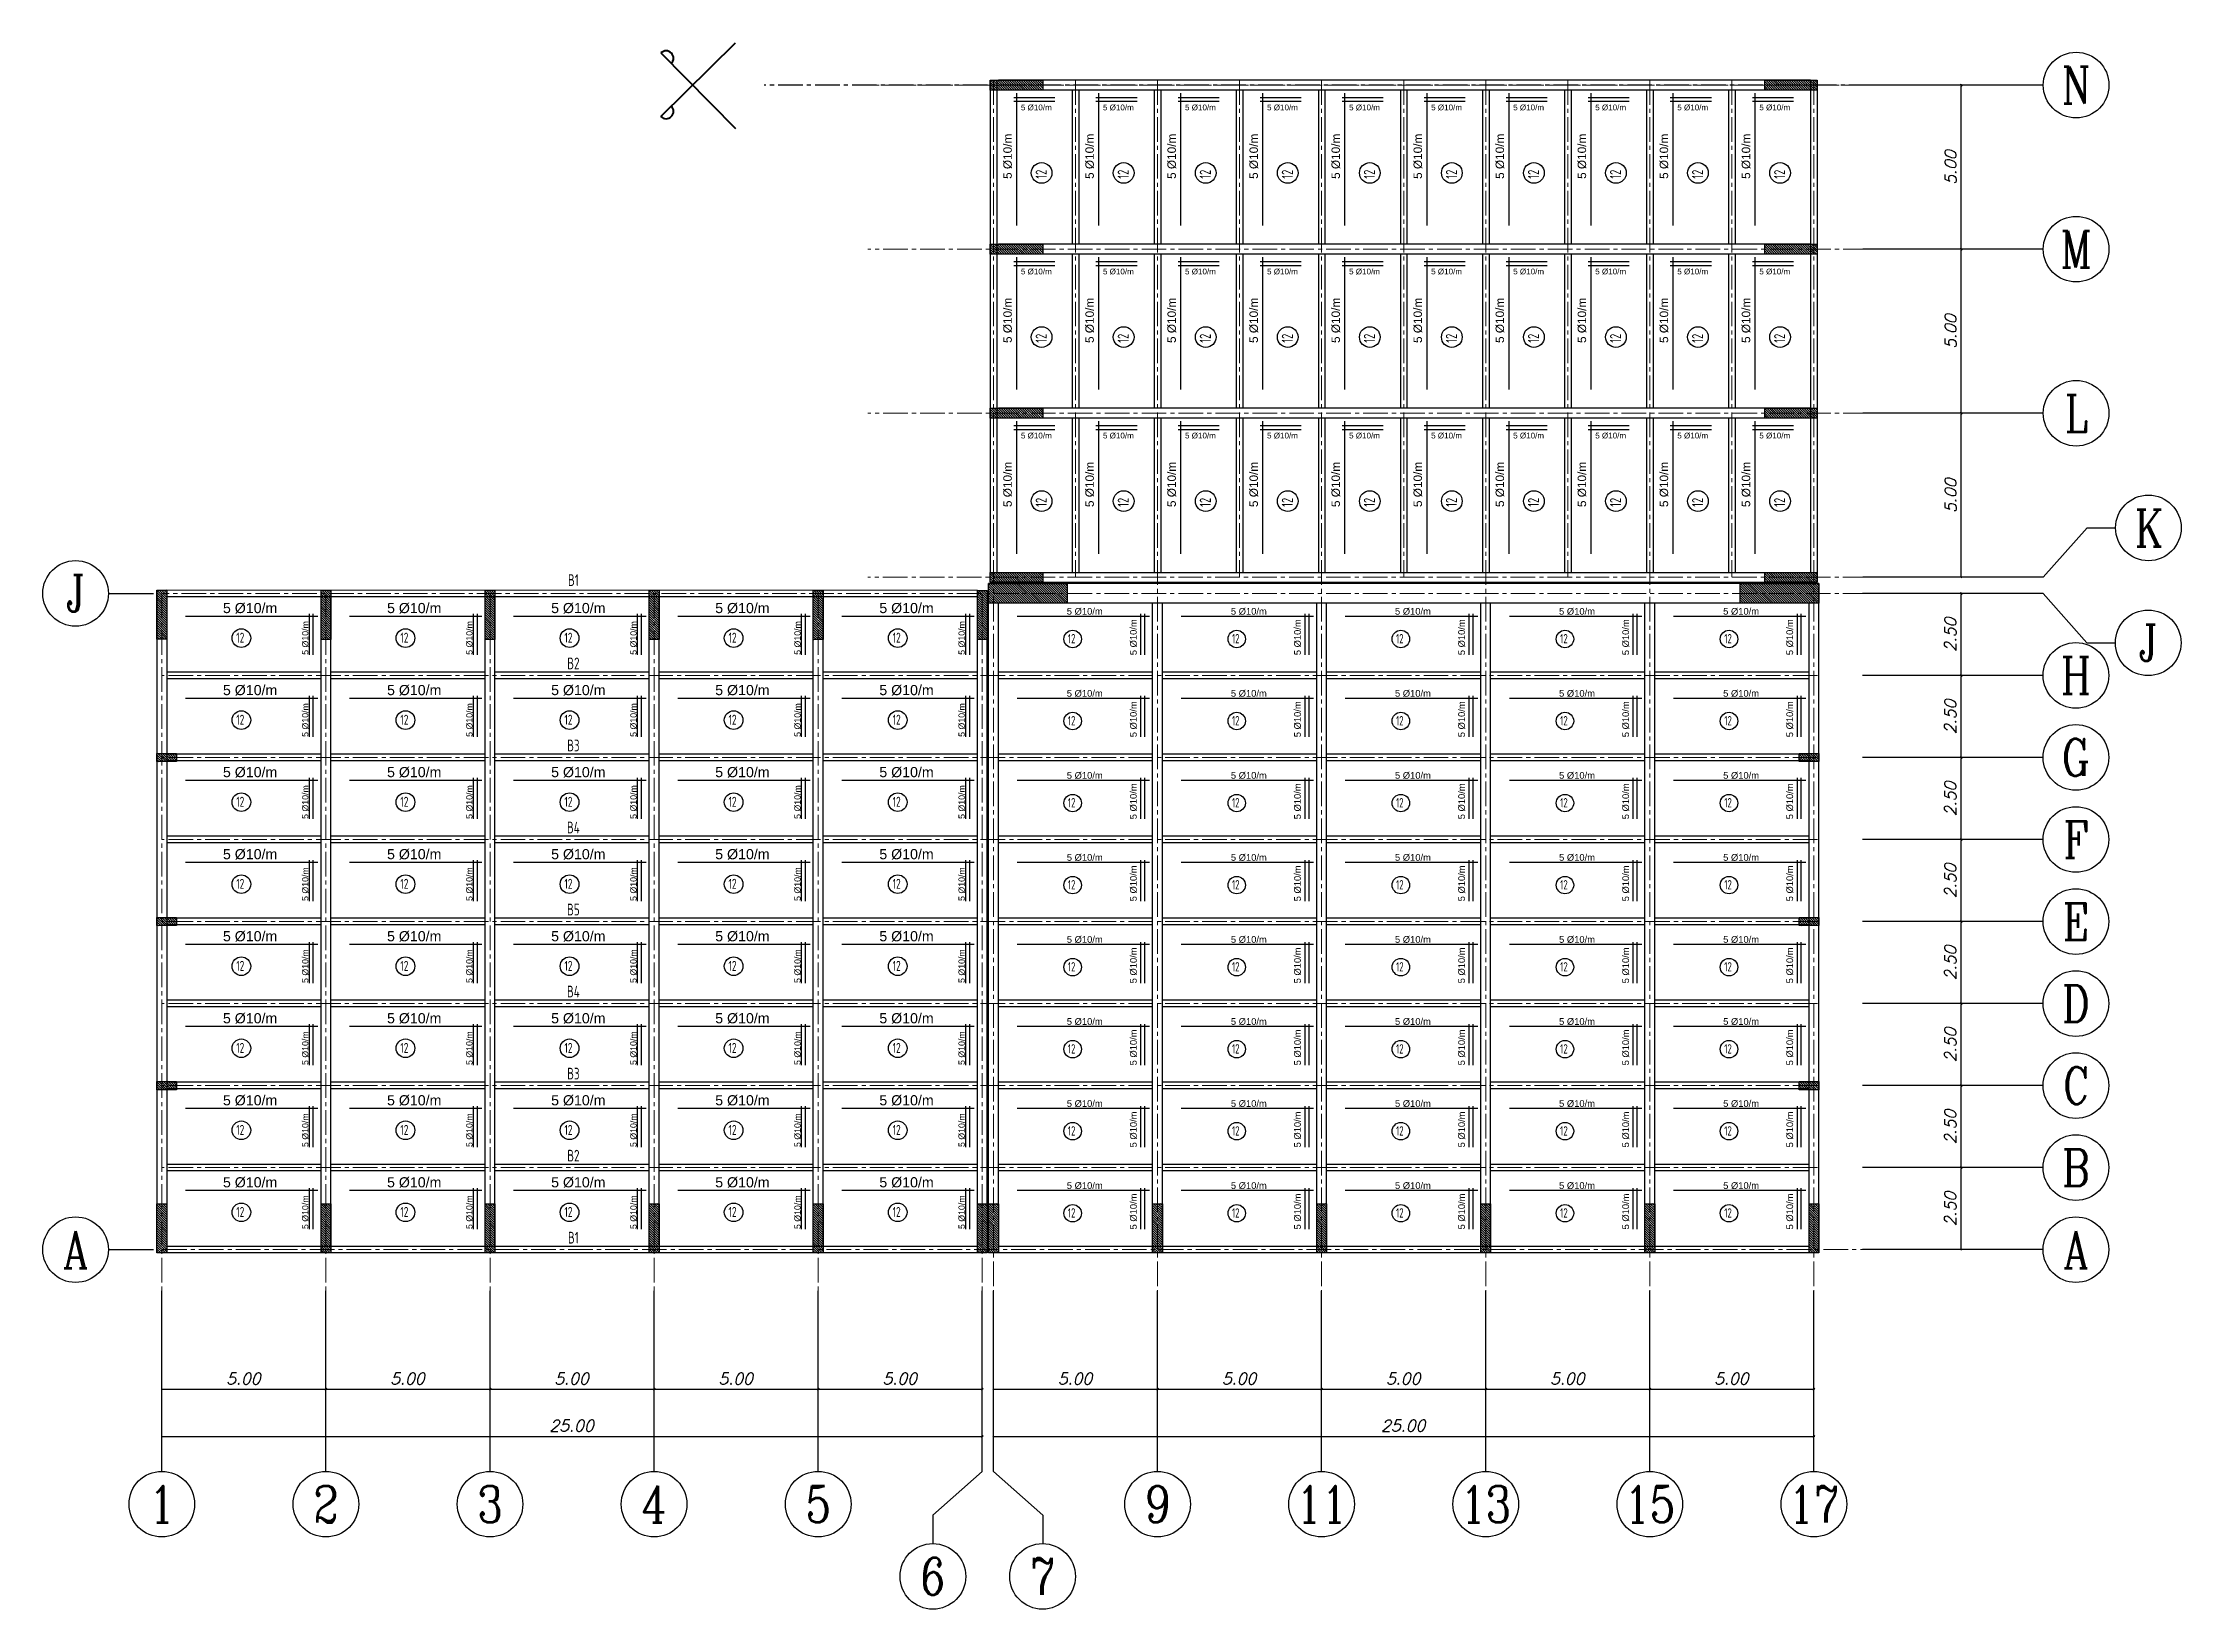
# Model space of a CAD drawing. Header units: metres. Extents: x 202848 to 204724, y 1924431 to 1925550.
# Drawn here: x 203139.1 to 203204.2, y 1924637.8 to 1924685.6 of the extents above; entities that cross this region are included whole.
import ezdxf
from ezdxf.enums import TextEntityAlignment as Align

# ---------------------------------------------------------------- set-up
doc = ezdxf.new("R2010")
doc.units = ezdxf.units.M
doc.header["$MEASUREMENT"] = 0
doc.linetypes.add('CENTER2', pattern=[1.125, 0.75, -0.125, 0.125, -0.125])
for name, color, linetype, lineweight in [('Axis', 1, 'CENTER2', 5), ('Dimations', 3, 'Continuous', 5), ('rft', 5, 'Continuous', 40)]:
    doc.layers.add(name, color=color, linetype=linetype, lineweight=lineweight)
for name, color, linetype in [('Axis Name', 8, 'Continuous'), ('Columns', 2, 'Continuous'), ('Frame', 7, 'Continuous'), ('Slab Upper Reinforcment', 2, 'Continuous'), ('Walls', 255, 'Continuous'), ('YQ_DIM', 3, 'Continuous')]:
    doc.layers.add(name, color=color, linetype=linetype)
doc.styles.add('1', font='arial.ttf')
doc.styles.add('ROMANS', font='romans.shx', dxfattribs={"oblique": 15})
doc.styles.add('YQ_AXIS', font='COMPLEX.SHX', dxfattribs={"width": 0.8, "bigfont": 'GBCBIG.SHX'})
doc.styles.add('YQ_DIM', font='SUPEROS.SHX', dxfattribs={"width": 0.8, "bigfont": 'HZDX.SHX'})
doc.dimstyles.new('Copy(2) of DIM-50$', dxfattribs={"dimscale": 0, "dimtxt": 0.35, "dimasz": 0.03, "dimexe": 0, "dimexo": 0, "dimgap": 0.15, "dimtad": 1, "dimzin": 0, "dimdsep": 46, "dimtxsty": 'ROMANS', "dimblk1": 'OBLIQUE', "dimblk2": 'DTICK', "dimsah": 1, "dimcen": 0.1, "dimse1": 1, "dimse2": 1, "dimclrd": 2, "dimclre": 51, "dimclrt": 3, "dimaunit": 1, "dimadec": 0, "dimazin": 0, "dimtfac": 1e-05, "dimtmove": 2, "dimatfit": 0, "dimldrblk": 'DTICK', "dimfxl": 0, "dimtolj": 1, "dimtzin": 0, "dimlwe": -1, "dimarcsym": 0})
pattern_1 = [(135, (-396.45404, -217.45699), (-0.0353553390593, -0.0353553390593), [])]

msp = doc.modelspace()

# ---------------------------------------------------------------- texts
at = {"layer": 'Axis Name', "color": 7, "style": 'YQ_AXIS', "width": 0.8}
for s, p in [('N', (203201.0224, 1924684.2865)), ('M', (203201.0224, 1924679.2865)), ('L', (203201.0224, 1924674.2865)), ('K', (203203.2249, 1924670.7928)), ('J', (203140.0651, 1924668.7965)), ('J', (203203.2181, 1924667.2902)), ('H', (203201.0157, 1924666.2965)), ('G', (203201.0157, 1924663.7965)), ('F', (203201.0157, 1924661.2965)), ('E', (203201.0157, 1924658.7965)), ('D', (203201.0157, 1924656.2965)), ('C', (203201.0157, 1924653.7965)), ('B', (203201.0157, 1924651.2965)), ('A', (203140.0651, 1924648.7965)), ('A', (203201.0157, 1924648.7965)), ('1', (203142.6929, 1924641.0411)), ('2', (203147.6929, 1924641.0411)), ('3', (203152.6929, 1924641.0411)), ('4', (203157.6929, 1924641.0411)), ('5', (203162.6929, 1924641.0411)), ('9', (203173.0329, 1924641.0411)), ('11', (203178.0329, 1924641.0411)), ('13', (203183.0329, 1924641.0411)), ('15', (203188.0329, 1924641.0411)), ('17', (203193.0329, 1924641.0411)), ('6', (203166.1866, 1924638.8386)), ('7', (203169.5286, 1924638.8387))]:
    msp.add_text(s, height=1.125, dxfattribs=at).set_placement(p, align=Align.MIDDLE)
at = {"layer": 'YQ_DIM', "char_height": 0.35659, "attachment_point": 5, "style": 'YQ_DIM'}
for s, insert in [('B1', (203155.2329, 1924669.2008)), ('B2', (203155.2329, 1924666.6619)), ('B3', (203155.2329, 1924664.1619)), ('B4', (203155.2329, 1924661.6619)), ('B5', (203155.2329, 1924659.1619)), ('B4', (203155.2329, 1924656.6619)), ('B3', (203155.2329, 1924654.1619)), ('B2', (203155.2329, 1924651.6619)), ('B1', (203155.2329, 1924649.1619))]:
    msp.add_mtext_dynamic_manual_height_columns(s, width=3.19714, gutter_width=1.7829, heights=[1.5932], dxfattribs=dict(at, insert=insert))

# ---------------------------------------------------------------- blocks, each defined once
blk = doc.blocks.new('*U996')
for p, q in [((2.35, 0.1), (-2.35, 0.1)), ((2.35, -0.1), (-2.35, -0.1))]:
    blk.add_line(p, q)
blk = doc.blocks.new('*U997')
at = {"color": 0, "linetype": 'ByBlock', "lineweight": -2, "transparency": 16777216}
for p in [(-20, 0), (-15, 0), (-10, 0), (-5, 0), (0, 0), (-20, -2.5), (-15, -2.5), (-10, -2.5), (-5, -2.5), (0, -2.5), (-20, -5), (-15, -5), (-10, -5), (-5, -5), (0, -5), (-20, -7.5), (-15, -7.5), (-10, -7.5), (-5, -7.5), (0, -7.5), (-20, -10), (-15, -10), (-10, -10), (-5, -10), (0, -10), (-20, -12.5), (-15, -12.5), (-10, -12.5), (-5, -12.5), (0, -12.5), (-20, -15), (-15, -15), (-10, -15), (-5, -15), (0, -15)]:
    blk.add_blockref('*U996', p, dxfattribs=at)
blk = doc.blocks.new('*U990')
for p, q in [((2.35, 0.1), (-2.35, 0.1)), ((2.35, -0.1), (-2.35, -0.1))]:
    blk.add_line(p, q)
blk = doc.blocks.new('*U991')
at = {"color": 0, "linetype": 'ByBlock', "lineweight": -2, "transparency": 16777216}
for p in [(-20, 0), (-15, 0), (-10, 0), (-5, 0), (0, 0), (-20, -2.5), (-15, -2.5), (-10, -2.5), (-5, -2.5), (0, -2.5), (-20, -5), (-15, -5), (-10, -5), (-5, -5), (0, -5), (-20, -7.5), (-15, -7.5), (-10, -7.5), (-5, -7.5), (0, -7.5), (-20, -10), (-15, -10), (-10, -10), (-5, -10), (0, -10), (-20, -12.5), (-15, -12.5), (-10, -12.5), (-5, -12.5), (0, -12.5), (-20, -15), (-15, -15), (-10, -15), (-5, -15), (0, -15)]:
    blk.add_blockref('*U990', p, dxfattribs=at)
blk = doc.blocks.new('_OBLIQUE')
at = {"color": 0, "linetype": 'ByBlock'}
blk.add_line((-0.5, -0.5), (0.5, 0.5), dxfattribs=at)
blk = doc.blocks.new('DTICK')
at = {"color": 3}
blk.add_line((-1, -1), (1, 1), dxfattribs=at)
for p, q in [((-1, 0), (1, 0)), ((0, 1), (0, -1))]:
    blk.add_line(p, q)
blk = doc.blocks.new('*D1019')
at = {"layer": 'Defpoints', "color": 0, "lineweight": -2, "transparency": 16777216}
for p in [(203142.693, 1924648.291), (203147.693, 1924648.291), (203147.693, 1924644.541)]:
    blk.add_point(p, dxfattribs=at)
at = {"layer": 'Dimations', "color": 2, "lineweight": -2, "transparency": 16777216}
blk.add_line((203142.693, 1924644.541), (203147.663, 1924644.541), dxfattribs=at)
at = {"layer": 'Dimations', "color": 2, "lineweight": -2, "transparency": 16777216, "xscale": 0.03, "yscale": 0.03, "zscale": 0.03, "rotation": 180}
blk.add_blockref('_OBLIQUE', (203142.693, 1924644.541), dxfattribs=at)
at = {"layer": 'Dimations', "color": 2, "lineweight": -2, "transparency": 16777216, "xscale": 0.03, "yscale": 0.03, "zscale": 0.03}
blk.add_blockref('DTICK', (203147.693, 1924644.541), dxfattribs=at)
at = {"layer": 'Dimations', "color": 3, "transparency": 16777216, "insert": (203145.178, 1924644.866), "char_height": 0.35, "attachment_point": 5, "style": 'ROMANS'}
blk.add_mtext('\\A1;5.00', dxfattribs=at)
blk = doc.blocks.new('*D1020')
at = {"layer": 'Defpoints', "color": 0, "lineweight": -2, "transparency": 16777216}
for p in [(203147.693, 1924648.291), (203152.693, 1924648.291), (203152.693, 1924644.541)]:
    blk.add_point(p, dxfattribs=at)
at = {"layer": 'Dimations', "color": 2, "lineweight": -2, "transparency": 16777216}
blk.add_line((203147.693, 1924644.541), (203152.663, 1924644.541), dxfattribs=at)
at = {"layer": 'Dimations', "color": 2, "lineweight": -2, "transparency": 16777216, "xscale": 0.03, "yscale": 0.03, "zscale": 0.03, "rotation": 180}
blk.add_blockref('_OBLIQUE', (203147.693, 1924644.541), dxfattribs=at)
at = {"layer": 'Dimations', "color": 2, "lineweight": -2, "transparency": 16777216, "xscale": 0.03, "yscale": 0.03, "zscale": 0.03}
blk.add_blockref('DTICK', (203152.693, 1924644.541), dxfattribs=at)
at = {"layer": 'Dimations', "color": 3, "transparency": 16777216, "insert": (203150.178, 1924644.866), "char_height": 0.35, "attachment_point": 5, "style": 'ROMANS'}
blk.add_mtext('\\A1;5.00', dxfattribs=at)
blk = doc.blocks.new('*D998')
at = {"layer": 'Defpoints', "color": 0, "lineweight": -2, "transparency": 16777216}
for p in [(203152.693, 1924648.291), (203157.693, 1924648.291), (203157.693, 1924644.541)]:
    blk.add_point(p, dxfattribs=at)
at = {"layer": 'Dimations', "color": 2, "lineweight": -2, "transparency": 16777216}
blk.add_line((203152.693, 1924644.541), (203157.663, 1924644.541), dxfattribs=at)
at = {"layer": 'Dimations', "color": 2, "lineweight": -2, "transparency": 16777216, "xscale": 0.03, "yscale": 0.03, "zscale": 0.03, "rotation": 180}
blk.add_blockref('_OBLIQUE', (203152.693, 1924644.541), dxfattribs=at)
at = {"layer": 'Dimations', "color": 2, "lineweight": -2, "transparency": 16777216, "xscale": 0.03, "yscale": 0.03, "zscale": 0.03}
blk.add_blockref('DTICK', (203157.693, 1924644.541), dxfattribs=at)
at = {"layer": 'Dimations', "color": 3, "transparency": 16777216, "insert": (203155.178, 1924644.866), "char_height": 0.35, "attachment_point": 5, "style": 'ROMANS'}
blk.add_mtext('\\A1;5.00', dxfattribs=at)
blk = doc.blocks.new('*D999')
at = {"layer": 'Defpoints', "color": 0, "lineweight": -2, "transparency": 16777216}
for p in [(203157.693, 1924648.291), (203162.693, 1924648.291), (203162.693, 1924644.541)]:
    blk.add_point(p, dxfattribs=at)
at = {"layer": 'Dimations', "color": 2, "lineweight": -2, "transparency": 16777216}
blk.add_line((203157.693, 1924644.541), (203162.663, 1924644.541), dxfattribs=at)
at = {"layer": 'Dimations', "color": 2, "lineweight": -2, "transparency": 16777216, "xscale": 0.03, "yscale": 0.03, "zscale": 0.03, "rotation": 180}
blk.add_blockref('_OBLIQUE', (203157.693, 1924644.541), dxfattribs=at)
at = {"layer": 'Dimations', "color": 2, "lineweight": -2, "transparency": 16777216, "xscale": 0.03, "yscale": 0.03, "zscale": 0.03}
blk.add_blockref('DTICK', (203162.693, 1924644.541), dxfattribs=at)
at = {"layer": 'Dimations', "color": 3, "transparency": 16777216, "insert": (203160.178, 1924644.866), "char_height": 0.35, "attachment_point": 5, "style": 'ROMANS'}
blk.add_mtext('\\A1;5.00', dxfattribs=at)
blk = doc.blocks.new('*D1000')
at = {"layer": 'Defpoints', "color": 0, "lineweight": -2, "transparency": 16777216}
for p in [(203162.693, 1924648.291), (203167.693, 1924648.291), (203167.693, 1924644.541)]:
    blk.add_point(p, dxfattribs=at)
at = {"layer": 'Dimations', "color": 2, "lineweight": -2, "transparency": 16777216}
blk.add_line((203162.693, 1924644.541), (203167.663, 1924644.541), dxfattribs=at)
at = {"layer": 'Dimations', "color": 2, "lineweight": -2, "transparency": 16777216, "xscale": 0.03, "yscale": 0.03, "zscale": 0.03, "rotation": 180}
blk.add_blockref('_OBLIQUE', (203162.693, 1924644.541), dxfattribs=at)
at = {"layer": 'Dimations', "color": 2, "lineweight": -2, "transparency": 16777216, "xscale": 0.03, "yscale": 0.03, "zscale": 0.03}
blk.add_blockref('DTICK', (203167.693, 1924644.541), dxfattribs=at)
at = {"layer": 'Dimations', "color": 3, "transparency": 16777216, "insert": (203165.178, 1924644.866), "char_height": 0.35, "attachment_point": 5, "style": 'ROMANS'}
blk.add_mtext('\\A1;5.00', dxfattribs=at)
blk = doc.blocks.new('*D1001')
at = {"layer": 'Defpoints', "color": 0, "lineweight": -2, "transparency": 16777216}
for p in [(203168.033, 1924648.291), (203173.033, 1924648.291), (203173.033, 1924644.541)]:
    blk.add_point(p, dxfattribs=at)
at = {"layer": 'Dimations', "color": 2, "lineweight": -2, "transparency": 16777216}
blk.add_line((203168.033, 1924644.541), (203173.003, 1924644.541), dxfattribs=at)
at = {"layer": 'Dimations', "color": 2, "lineweight": -2, "transparency": 16777216, "xscale": 0.03, "yscale": 0.03, "zscale": 0.03, "rotation": 180}
blk.add_blockref('_OBLIQUE', (203168.033, 1924644.541), dxfattribs=at)
at = {"layer": 'Dimations', "color": 2, "lineweight": -2, "transparency": 16777216, "xscale": 0.03, "yscale": 0.03, "zscale": 0.03}
blk.add_blockref('DTICK', (203173.033, 1924644.541), dxfattribs=at)
at = {"layer": 'Dimations', "color": 3, "transparency": 16777216, "insert": (203170.518, 1924644.866), "char_height": 0.35, "attachment_point": 5, "style": 'ROMANS'}
blk.add_mtext('\\A1;5.00', dxfattribs=at)
blk = doc.blocks.new('*D1002')
at = {"layer": 'Defpoints', "color": 0, "lineweight": -2, "transparency": 16777216}
for p in [(203173.033, 1924648.291), (203178.033, 1924648.291), (203178.033, 1924644.541)]:
    blk.add_point(p, dxfattribs=at)
at = {"layer": 'Dimations', "color": 2, "lineweight": -2, "transparency": 16777216}
blk.add_line((203173.033, 1924644.541), (203178.003, 1924644.541), dxfattribs=at)
at = {"layer": 'Dimations', "color": 2, "lineweight": -2, "transparency": 16777216, "xscale": 0.03, "yscale": 0.03, "zscale": 0.03, "rotation": 180}
blk.add_blockref('_OBLIQUE', (203173.033, 1924644.541), dxfattribs=at)
at = {"layer": 'Dimations', "color": 2, "lineweight": -2, "transparency": 16777216, "xscale": 0.03, "yscale": 0.03, "zscale": 0.03}
blk.add_blockref('DTICK', (203178.033, 1924644.541), dxfattribs=at)
at = {"layer": 'Dimations', "color": 3, "transparency": 16777216, "insert": (203175.518, 1924644.866), "char_height": 0.35, "attachment_point": 5, "style": 'ROMANS'}
blk.add_mtext('\\A1;5.00', dxfattribs=at)
blk = doc.blocks.new('*D1003')
at = {"layer": 'Defpoints', "color": 0, "lineweight": -2, "transparency": 16777216}
for p in [(203178.033, 1924648.291), (203183.033, 1924648.291), (203183.033, 1924644.541)]:
    blk.add_point(p, dxfattribs=at)
at = {"layer": 'Dimations', "color": 2, "lineweight": -2, "transparency": 16777216}
blk.add_line((203178.033, 1924644.541), (203183.003, 1924644.541), dxfattribs=at)
at = {"layer": 'Dimations', "color": 2, "lineweight": -2, "transparency": 16777216, "xscale": 0.03, "yscale": 0.03, "zscale": 0.03, "rotation": 180}
blk.add_blockref('_OBLIQUE', (203178.033, 1924644.541), dxfattribs=at)
at = {"layer": 'Dimations', "color": 2, "lineweight": -2, "transparency": 16777216, "xscale": 0.03, "yscale": 0.03, "zscale": 0.03}
blk.add_blockref('DTICK', (203183.033, 1924644.541), dxfattribs=at)
at = {"layer": 'Dimations', "color": 3, "transparency": 16777216, "insert": (203180.518, 1924644.866), "char_height": 0.35, "attachment_point": 5, "style": 'ROMANS'}
blk.add_mtext('\\A1;5.00', dxfattribs=at)
blk = doc.blocks.new('*D1004')
at = {"layer": 'Defpoints', "color": 0, "lineweight": -2, "transparency": 16777216}
for p in [(203183.033, 1924648.291), (203188.033, 1924648.291), (203188.033, 1924644.541)]:
    blk.add_point(p, dxfattribs=at)
at = {"layer": 'Dimations', "color": 2, "lineweight": -2, "transparency": 16777216}
blk.add_line((203183.033, 1924644.541), (203188.003, 1924644.541), dxfattribs=at)
at = {"layer": 'Dimations', "color": 2, "lineweight": -2, "transparency": 16777216, "xscale": 0.03, "yscale": 0.03, "zscale": 0.03, "rotation": 180}
blk.add_blockref('_OBLIQUE', (203183.033, 1924644.541), dxfattribs=at)
at = {"layer": 'Dimations', "color": 2, "lineweight": -2, "transparency": 16777216, "xscale": 0.03, "yscale": 0.03, "zscale": 0.03}
blk.add_blockref('DTICK', (203188.033, 1924644.541), dxfattribs=at)
at = {"layer": 'Dimations', "color": 3, "transparency": 16777216, "insert": (203185.518, 1924644.866), "char_height": 0.35, "attachment_point": 5, "style": 'ROMANS'}
blk.add_mtext('\\A1;5.00', dxfattribs=at)
blk = doc.blocks.new('*D1005')
at = {"layer": 'Defpoints', "color": 0, "lineweight": -2, "transparency": 16777216}
for p in [(203188.033, 1924648.291), (203193.033, 1924648.291), (203193.033, 1924644.541)]:
    blk.add_point(p, dxfattribs=at)
at = {"layer": 'Dimations', "color": 2, "lineweight": -2, "transparency": 16777216}
blk.add_line((203188.033, 1924644.541), (203193.003, 1924644.541), dxfattribs=at)
at = {"layer": 'Dimations', "color": 2, "lineweight": -2, "transparency": 16777216, "xscale": 0.03, "yscale": 0.03, "zscale": 0.03, "rotation": 180}
blk.add_blockref('_OBLIQUE', (203188.033, 1924644.541), dxfattribs=at)
at = {"layer": 'Dimations', "color": 2, "lineweight": -2, "transparency": 16777216, "xscale": 0.03, "yscale": 0.03, "zscale": 0.03}
blk.add_blockref('DTICK', (203193.033, 1924644.541), dxfattribs=at)
at = {"layer": 'Dimations', "color": 3, "transparency": 16777216, "insert": (203190.518, 1924644.866), "char_height": 0.35, "attachment_point": 5, "style": 'ROMANS'}
blk.add_mtext('\\A1;5.00', dxfattribs=at)
blk = doc.blocks.new('*D1006')
at = {"layer": 'Defpoints', "color": 0, "lineweight": -2, "transparency": 16777216}
for p in [(203193.772, 1924674.287), (203197.522, 1924674.287), (203193.772, 1924669.287)]:
    blk.add_point(p, dxfattribs=at)
at = {"layer": 'Dimations', "color": 2, "lineweight": -2, "transparency": 16777216}
blk.add_line((203197.522, 1924669.287), (203197.522, 1924674.257), dxfattribs=at)
at = {"layer": 'Dimations', "color": 2, "lineweight": -2, "transparency": 16777216, "xscale": 0.03, "yscale": 0.03, "zscale": 0.03}
for name, p, rotation in [('DTICK', (203197.522, 1924674.287), 90), ('_OBLIQUE', (203197.522, 1924669.287), 270)]:
    blk.add_blockref(name, p, dxfattribs=dict(at, rotation=rotation))
at = {"layer": 'Dimations', "color": 3, "transparency": 16777216, "insert": (203197.197, 1924671.772), "char_height": 0.35, "attachment_point": 5, "rotation": 90, "style": 'ROMANS'}
blk.add_mtext('\\A1;5.00', dxfattribs=at)
blk = doc.blocks.new('*D1007')
at = {"layer": 'Defpoints', "color": 0, "lineweight": -2, "transparency": 16777216}
for p in [(203193.772, 1924679.287), (203197.522, 1924679.287), (203193.772, 1924674.287)]:
    blk.add_point(p, dxfattribs=at)
at = {"layer": 'Dimations', "color": 2, "lineweight": -2, "transparency": 16777216}
blk.add_line((203197.522, 1924674.287), (203197.522, 1924679.257), dxfattribs=at)
at = {"layer": 'Dimations', "color": 2, "lineweight": -2, "transparency": 16777216, "xscale": 0.03, "yscale": 0.03, "zscale": 0.03}
for name, p, rotation in [('DTICK', (203197.522, 1924679.287), 90), ('_OBLIQUE', (203197.522, 1924674.287), 270)]:
    blk.add_blockref(name, p, dxfattribs=dict(at, rotation=rotation))
at = {"layer": 'Dimations', "color": 3, "transparency": 16777216, "insert": (203197.197, 1924676.772), "char_height": 0.35, "attachment_point": 5, "rotation": 90, "style": 'ROMANS'}
blk.add_mtext('\\A1;5.00', dxfattribs=at)
blk = doc.blocks.new('*D1008')
at = {"layer": 'Defpoints', "color": 0, "lineweight": -2, "transparency": 16777216}
for p in [(203193.772, 1924684.287), (203197.522, 1924684.287), (203193.772, 1924679.287)]:
    blk.add_point(p, dxfattribs=at)
at = {"layer": 'Dimations', "color": 2, "lineweight": -2, "transparency": 16777216}
blk.add_line((203197.522, 1924679.287), (203197.522, 1924684.257), dxfattribs=at)
at = {"layer": 'Dimations', "color": 2, "lineweight": -2, "transparency": 16777216, "xscale": 0.03, "yscale": 0.03, "zscale": 0.03}
for name, p, rotation in [('DTICK', (203197.522, 1924684.287), 90), ('_OBLIQUE', (203197.522, 1924679.287), 270)]:
    blk.add_blockref(name, p, dxfattribs=dict(at, rotation=rotation))
at = {"layer": 'Dimations', "color": 3, "transparency": 16777216, "insert": (203197.197, 1924681.772), "char_height": 0.35, "attachment_point": 5, "rotation": 90, "style": 'ROMANS'}
blk.add_mtext('\\A1;5.00', dxfattribs=at)
blk = doc.blocks.new('*D1009')
at = {"layer": 'Defpoints', "color": 0, "lineweight": -2, "transparency": 16777216}
for p in [(203142.693, 1924648.291), (203167.693, 1924648.291), (203167.693, 1924643.106)]:
    blk.add_point(p, dxfattribs=at)
at = {"layer": 'Dimations', "color": 2, "lineweight": -2, "transparency": 16777216}
blk.add_line((203142.693, 1924643.106), (203167.663, 1924643.106), dxfattribs=at)
at = {"layer": 'Dimations', "color": 2, "lineweight": -2, "transparency": 16777216, "xscale": 0.03, "yscale": 0.03, "zscale": 0.03, "rotation": 180}
blk.add_blockref('_OBLIQUE', (203142.693, 1924643.106), dxfattribs=at)
at = {"layer": 'Dimations', "color": 2, "lineweight": -2, "transparency": 16777216, "xscale": 0.03, "yscale": 0.03, "zscale": 0.03}
blk.add_blockref('DTICK', (203167.693, 1924643.106), dxfattribs=at)
at = {"layer": 'Dimations', "color": 3, "transparency": 16777216, "insert": (203155.178, 1924643.431), "char_height": 0.35, "attachment_point": 5, "style": 'ROMANS'}
blk.add_mtext('\\A1;25.00', dxfattribs=at)
blk = doc.blocks.new('*D1010')
at = {"layer": 'Defpoints', "color": 0, "lineweight": -2, "transparency": 16777216}
for p in [(203168.033, 1924648.291), (203193.033, 1924648.291), (203193.033, 1924643.106)]:
    blk.add_point(p, dxfattribs=at)
at = {"layer": 'Dimations', "color": 2, "lineweight": -2, "transparency": 16777216}
blk.add_line((203168.033, 1924643.106), (203193.003, 1924643.106), dxfattribs=at)
at = {"layer": 'Dimations', "color": 2, "lineweight": -2, "transparency": 16777216, "xscale": 0.03, "yscale": 0.03, "zscale": 0.03, "rotation": 180}
blk.add_blockref('_OBLIQUE', (203168.033, 1924643.106), dxfattribs=at)
at = {"layer": 'Dimations', "color": 2, "lineweight": -2, "transparency": 16777216, "xscale": 0.03, "yscale": 0.03, "zscale": 0.03}
blk.add_blockref('DTICK', (203193.033, 1924643.106), dxfattribs=at)
at = {"layer": 'Dimations', "color": 3, "transparency": 16777216, "insert": (203180.518, 1924643.431), "char_height": 0.35, "attachment_point": 5, "style": 'ROMANS'}
blk.add_mtext('\\A1;25.00', dxfattribs=at)
blk = doc.blocks.new('*D1011')
at = {"layer": 'Defpoints', "color": 0, "lineweight": -2, "transparency": 16777216}
for p in [(203193.766, 1924651.297), (203197.516, 1924651.297), (203193.766, 1924648.797)]:
    blk.add_point(p, dxfattribs=at)
at = {"layer": 'Dimations', "color": 2, "lineweight": -2, "transparency": 16777216}
blk.add_line((203197.516, 1924648.797), (203197.516, 1924651.267), dxfattribs=at)
at = {"layer": 'Dimations', "color": 2, "lineweight": -2, "transparency": 16777216, "xscale": 0.03, "yscale": 0.03, "zscale": 0.03}
for name, p, rotation in [('DTICK', (203197.516, 1924651.297), 90), ('_OBLIQUE', (203197.516, 1924648.797), 270)]:
    blk.add_blockref(name, p, dxfattribs=dict(at, rotation=rotation))
at = {"layer": 'Dimations', "color": 3, "transparency": 16777216, "insert": (203197.191, 1924650.032), "char_height": 0.35, "attachment_point": 5, "rotation": 90, "style": 'ROMANS'}
blk.add_mtext('\\A1;2.50', dxfattribs=at)
blk = doc.blocks.new('*D1012')
at = {"layer": 'Defpoints', "color": 0, "lineweight": -2, "transparency": 16777216}
for p in [(203193.766, 1924653.797), (203197.516, 1924653.797), (203193.766, 1924651.297)]:
    blk.add_point(p, dxfattribs=at)
at = {"layer": 'Dimations', "color": 2, "lineweight": -2, "transparency": 16777216}
blk.add_line((203197.516, 1924651.297), (203197.516, 1924653.767), dxfattribs=at)
at = {"layer": 'Dimations', "color": 2, "lineweight": -2, "transparency": 16777216, "xscale": 0.03, "yscale": 0.03, "zscale": 0.03}
for name, p, rotation in [('DTICK', (203197.516, 1924653.797), 90), ('_OBLIQUE', (203197.516, 1924651.297), 270)]:
    blk.add_blockref(name, p, dxfattribs=dict(at, rotation=rotation))
at = {"layer": 'Dimations', "color": 3, "transparency": 16777216, "insert": (203197.191, 1924652.532), "char_height": 0.35, "attachment_point": 5, "rotation": 90, "style": 'ROMANS'}
blk.add_mtext('\\A1;2.50', dxfattribs=at)
blk = doc.blocks.new('*D1013')
at = {"layer": 'Defpoints', "color": 0, "lineweight": -2, "transparency": 16777216}
for p in [(203193.766, 1924656.297), (203197.516, 1924656.297), (203193.766, 1924653.797)]:
    blk.add_point(p, dxfattribs=at)
at = {"layer": 'Dimations', "color": 2, "lineweight": -2, "transparency": 16777216}
blk.add_line((203197.516, 1924653.797), (203197.516, 1924656.267), dxfattribs=at)
at = {"layer": 'Dimations', "color": 2, "lineweight": -2, "transparency": 16777216, "xscale": 0.03, "yscale": 0.03, "zscale": 0.03}
for name, p, rotation in [('DTICK', (203197.516, 1924656.297), 90), ('_OBLIQUE', (203197.516, 1924653.797), 270)]:
    blk.add_blockref(name, p, dxfattribs=dict(at, rotation=rotation))
at = {"layer": 'Dimations', "color": 3, "transparency": 16777216, "insert": (203197.191, 1924655.032), "char_height": 0.35, "attachment_point": 5, "rotation": 90, "style": 'ROMANS'}
blk.add_mtext('\\A1;2.50', dxfattribs=at)
blk = doc.blocks.new('*D1014')
at = {"layer": 'Defpoints', "color": 0, "lineweight": -2, "transparency": 16777216}
for p in [(203193.766, 1924658.797), (203197.516, 1924658.797), (203193.766, 1924656.297)]:
    blk.add_point(p, dxfattribs=at)
at = {"layer": 'Dimations', "color": 2, "lineweight": -2, "transparency": 16777216}
blk.add_line((203197.516, 1924656.297), (203197.516, 1924658.767), dxfattribs=at)
at = {"layer": 'Dimations', "color": 2, "lineweight": -2, "transparency": 16777216, "xscale": 0.03, "yscale": 0.03, "zscale": 0.03}
for name, p, rotation in [('DTICK', (203197.516, 1924658.797), 90), ('_OBLIQUE', (203197.516, 1924656.297), 270)]:
    blk.add_blockref(name, p, dxfattribs=dict(at, rotation=rotation))
at = {"layer": 'Dimations', "color": 3, "transparency": 16777216, "insert": (203197.191, 1924657.532), "char_height": 0.35, "attachment_point": 5, "rotation": 90, "style": 'ROMANS'}
blk.add_mtext('\\A1;2.50', dxfattribs=at)
blk = doc.blocks.new('*D1015')
at = {"layer": 'Defpoints', "color": 0, "lineweight": -2, "transparency": 16777216}
for p in [(203193.766, 1924661.297), (203197.516, 1924661.297), (203193.766, 1924658.797)]:
    blk.add_point(p, dxfattribs=at)
at = {"layer": 'Dimations', "color": 2, "lineweight": -2, "transparency": 16777216}
blk.add_line((203197.516, 1924658.797), (203197.516, 1924661.267), dxfattribs=at)
at = {"layer": 'Dimations', "color": 2, "lineweight": -2, "transparency": 16777216, "xscale": 0.03, "yscale": 0.03, "zscale": 0.03}
for name, p, rotation in [('DTICK', (203197.516, 1924661.297), 90), ('_OBLIQUE', (203197.516, 1924658.797), 270)]:
    blk.add_blockref(name, p, dxfattribs=dict(at, rotation=rotation))
at = {"layer": 'Dimations', "color": 3, "transparency": 16777216, "insert": (203197.191, 1924660.032), "char_height": 0.35, "attachment_point": 5, "rotation": 90, "style": 'ROMANS'}
blk.add_mtext('\\A1;2.50', dxfattribs=at)
blk = doc.blocks.new('*D1016')
at = {"layer": 'Defpoints', "color": 0, "lineweight": -2, "transparency": 16777216}
for p in [(203193.766, 1924663.797), (203197.516, 1924663.797), (203193.766, 1924661.297)]:
    blk.add_point(p, dxfattribs=at)
at = {"layer": 'Dimations', "color": 2, "lineweight": -2, "transparency": 16777216}
blk.add_line((203197.516, 1924661.297), (203197.516, 1924663.767), dxfattribs=at)
at = {"layer": 'Dimations', "color": 2, "lineweight": -2, "transparency": 16777216, "xscale": 0.03, "yscale": 0.03, "zscale": 0.03}
for name, p, rotation in [('DTICK', (203197.516, 1924663.797), 90), ('_OBLIQUE', (203197.516, 1924661.297), 270)]:
    blk.add_blockref(name, p, dxfattribs=dict(at, rotation=rotation))
at = {"layer": 'Dimations', "color": 3, "transparency": 16777216, "insert": (203197.191, 1924662.532), "char_height": 0.35, "attachment_point": 5, "rotation": 90, "style": 'ROMANS'}
blk.add_mtext('\\A1;2.50', dxfattribs=at)
blk = doc.blocks.new('*D1017')
at = {"layer": 'Defpoints', "color": 0, "lineweight": -2, "transparency": 16777216}
for p in [(203193.766, 1924666.297), (203197.516, 1924666.297), (203193.766, 1924663.797)]:
    blk.add_point(p, dxfattribs=at)
at = {"layer": 'Dimations', "color": 2, "lineweight": -2, "transparency": 16777216}
blk.add_line((203197.516, 1924663.797), (203197.516, 1924666.267), dxfattribs=at)
at = {"layer": 'Dimations', "color": 2, "lineweight": -2, "transparency": 16777216, "xscale": 0.03, "yscale": 0.03, "zscale": 0.03}
for name, p, rotation in [('DTICK', (203197.516, 1924666.297), 90), ('_OBLIQUE', (203197.516, 1924663.797), 270)]:
    blk.add_blockref(name, p, dxfattribs=dict(at, rotation=rotation))
at = {"layer": 'Dimations', "color": 3, "transparency": 16777216, "insert": (203197.191, 1924665.032), "char_height": 0.35, "attachment_point": 5, "rotation": 90, "style": 'ROMANS'}
blk.add_mtext('\\A1;2.50', dxfattribs=at)
blk = doc.blocks.new('*D1018')
at = {"layer": 'Defpoints', "color": 0, "lineweight": -2, "transparency": 16777216}
for p in [(203193.766, 1924668.797), (203197.516, 1924668.797), (203193.766, 1924666.297)]:
    blk.add_point(p, dxfattribs=at)
at = {"layer": 'Dimations', "color": 2, "lineweight": -2, "transparency": 16777216}
blk.add_line((203197.516, 1924666.297), (203197.516, 1924668.767), dxfattribs=at)
at = {"layer": 'Dimations', "color": 2, "lineweight": -2, "transparency": 16777216, "xscale": 0.03, "yscale": 0.03, "zscale": 0.03}
for name, p, rotation in [('DTICK', (203197.516, 1924668.797), 90), ('_OBLIQUE', (203197.516, 1924666.297), 270)]:
    blk.add_blockref(name, p, dxfattribs=dict(at, rotation=rotation))
at = {"layer": 'Dimations', "color": 3, "transparency": 16777216, "insert": (203197.191, 1924667.532), "char_height": 0.35, "attachment_point": 5, "rotation": 90, "style": 'ROMANS'}
blk.add_mtext('\\A1;2.50', dxfattribs=at)
blk = doc.blocks.new('*U992')
at = {"layer": 'Slab Upper Reinforcment'}
for p, q in [((2.018, 0.496), (-2.018, 0.496)), ((1.758, -0.679), (1.758, 0.571)), ((1.878, -0.679), (1.878, 0.571))]:
    blk.add_line(p, q, dxfattribs=at)
blk.add_circle((-0.324, -0.194), 0.266, dxfattribs=at)
at = {"layer": 'Slab Upper Reinforcment', "attachment_point": 1}
for s, width, gutter_width, insert, char_height, style in [('5 %%C10/m', 1.19767, 1.635, (-0.503, 0.752), 0.2043, '1'), ('12', 0.20907, 1.427, (-0.47, -0.041), 0.2853, 'YQ_DIM')]:
    blk.add_mtext_dynamic_manual_height_columns(s, width=width, gutter_width=gutter_width, heights=[0], dxfattribs=dict(at, insert=insert, char_height=char_height, style=style))
at = {"layer": 'Slab Upper Reinforcment', "insert": (1.424, -0.688), "char_height": 0.2043, "attachment_point": 1, "rotation": 90, "style": '1'}
blk.add_mtext_dynamic_manual_height_columns('5 %%C10/m', width=1.19767, gutter_width=1.635, heights=[0], dxfattribs=at)
blk = doc.blocks.new('*U993')
at = {"layer": 'Slab Upper Reinforcment', "color": 0, "linetype": 'ByBlock', "lineweight": -2, "transparency": 16777216}
for p in [(-20, 0), (-15, 0), (-10, 0), (-5, 0), (0, 0), (-20, -2.5), (-15, -2.5), (-10, -2.5), (-5, -2.5), (0, -2.5), (-20, -5), (-15, -5), (-10, -5), (-5, -5), (0, -5), (-20, -7.5), (-15, -7.5), (-10, -7.5), (-5, -7.5), (0, -7.5), (-20, -10), (-15, -10), (-10, -10), (-5, -10), (0, -10), (-20, -12.5), (-15, -12.5), (-10, -12.5), (-5, -12.5), (0, -12.5), (-20, -15), (-15, -15), (-10, -15), (-5, -15), (0, -15), (-20, -17.5), (-15, -17.5), (-10, -17.5), (-5, -17.5), (0, -17.5)]:
    blk.add_blockref('*U992', p, dxfattribs=at)
blk = doc.blocks.new('*U994')
at = {"layer": 'Slab Upper Reinforcment'}
for p, q in [((2.018, 0.496), (-2.018, 0.496)), ((1.758, -0.679), (1.758, 0.571)), ((1.878, -0.679), (1.878, 0.571))]:
    blk.add_line(p, q, dxfattribs=at)
blk.add_circle((-0.314, -0.166), 0.284, dxfattribs=at)
at = {"layer": 'Slab Upper Reinforcment', "attachment_point": 1}
for s, width, gutter_width, insert, char_height, style in [('5 %%C10/m', 1.81201, 2.473, (-0.875, 0.904), 0.3092, '1'), ('12', 0.22371, 1.527, (-0.47, -0.002), 0.3053, 'YQ_DIM')]:
    blk.add_mtext_dynamic_manual_height_columns(s, width=width, gutter_width=gutter_width, heights=[0], dxfattribs=dict(at, insert=insert, char_height=char_height, style=style))
at = {"layer": 'Slab Upper Reinforcment', "insert": (1.537, -0.676), "char_height": 0.1915, "attachment_point": 1, "rotation": 90, "style": '1'}
blk.add_mtext_dynamic_manual_height_columns('5 %%C10/m', width=1.12223, gutter_width=1.532, heights=[0], dxfattribs=at)
blk = doc.blocks.new('*U995')
at = {"layer": 'Slab Upper Reinforcment', "color": 0, "linetype": 'ByBlock', "lineweight": -2, "transparency": 16777216}
for p in [(-20, 0), (-15, 0), (-10, 0), (-5, 0), (0, 0), (-20, -2.5), (-15, -2.5), (-10, -2.5), (-5, -2.5), (0, -2.5), (-20, -5), (-15, -5), (-10, -5), (-5, -5), (0, -5), (-20, -7.5), (-15, -7.5), (-10, -7.5), (-5, -7.5), (0, -7.5), (-20, -10), (-15, -10), (-10, -10), (-5, -10), (0, -10), (-20, -12.5), (-15, -12.5), (-10, -12.5), (-5, -12.5), (0, -12.5), (-20, -15), (-15, -15), (-10, -15), (-5, -15), (0, -15), (-20, -17.5), (-15, -17.5), (-10, -17.5), (-5, -17.5), (0, -17.5)]:
    blk.add_blockref('*U994', p, dxfattribs=at)
blk = doc.blocks.new('*U988')
at = {"layer": 'Slab Upper Reinforcment'}
for p, q in [((-0.387, 2.018), (-0.387, -2.018)), ((0.787, 1.878), (-0.463, 1.878)), ((0.787, 1.758), (-0.463, 1.758))]:
    blk.add_line(p, q, dxfattribs=at)
blk.add_circle((0.38, -0.415), 0.315, dxfattribs=at)
at = {"layer": 'Slab Upper Reinforcment', "insert": (-0.251, 1.67), "char_height": 0.1756, "attachment_point": 1, "style": '1'}
blk.add_mtext_dynamic_manual_height_columns('5 %%C10/m', width=1.02927, gutter_width=1.405, heights=[0], dxfattribs=at)
at = {"layer": 'Slab Upper Reinforcment', "attachment_point": 1, "rotation": 90}
for s, width, gutter_width, insert, char_height, style in [('5 %%C10/m', 1.50886, 2.06, (-0.787, -0.597), 0.2574, '1'), ('12', 0.24777, 1.691, (0.198, -0.588), 0.3382, 'YQ_DIM')]:
    blk.add_mtext_dynamic_manual_height_columns(s, width=width, gutter_width=gutter_width, heights=[0], dxfattribs=dict(at, insert=insert, char_height=char_height, style=style))
blk = doc.blocks.new('*U989')
at = {"color": 0, "linetype": 'ByBlock', "lineweight": -2, "transparency": 16777216}
for p in [(-22.5, 10), (-20, 10), (-17.5, 10), (-15, 10), (-12.5, 10), (-10, 10), (-7.5, 10), (-5, 10), (-2.5, 10), (0, 10), (-22.5, 5), (-20, 5), (-17.5, 5), (-15, 5), (-12.5, 5), (-10, 5), (-7.5, 5), (-5, 5), (-2.5, 5), (0, 5), (-22.5, 0), (-20, 0), (-17.5, 0), (-15, 0), (-12.5, 0), (-10, 0), (-7.5, 0), (-5, 0), (-2.5, 0), (0, 0)]:
    blk.add_blockref('*U988', p, dxfattribs=at)

# ---------------------------------------------------------------- dimensions: what is measured, and where the dimension line sits
at = {"layer": 'Dimations'}
for base, p1, p2, picture, middle in [((203197.5224, 1924684.2865), (203193.7724, 1924679.2865), (203193.7724, 1924684.2865), '*D1008', (203197.1974, 1924681.7715)), ((203197.5224, 1924679.2865), (203193.7724, 1924674.2865), (203193.7724, 1924679.2865), '*D1007', (203197.1974, 1924676.7715)), ((203197.5224, 1924674.2865), (203193.7724, 1924669.2865), (203193.7724, 1924674.2865), '*D1006', (203197.1974, 1924671.7715)), ((203197.5157, 1924668.7965), (203193.7657, 1924666.2965), (203193.7657, 1924668.7965), '*D1018', (203197.1907, 1924667.5315)), ((203197.5157, 1924666.2965), (203193.7657, 1924663.7965), (203193.7657, 1924666.2965), '*D1017', (203197.1907, 1924665.0315)), ((203197.5157, 1924663.7965), (203193.7657, 1924661.2965), (203193.7657, 1924663.7965), '*D1016', (203197.1907, 1924662.5315)), ((203197.5157, 1924661.2965), (203193.7657, 1924658.7965), (203193.7657, 1924661.2965), '*D1015', (203197.1907, 1924660.0315)), ((203197.5157, 1924658.7965), (203193.7657, 1924656.2965), (203193.7657, 1924658.7965), '*D1014', (203197.1907, 1924657.5315)), ((203197.5157, 1924656.2965), (203193.7657, 1924653.7965), (203193.7657, 1924656.2965), '*D1013', (203197.1907, 1924655.0315)), ((203197.5157, 1924653.7965), (203193.7657, 1924651.2965), (203193.7657, 1924653.7965), '*D1012', (203197.1907, 1924652.5315)), ((203197.5157, 1924651.2965), (203193.7657, 1924648.7965), (203193.7657, 1924651.2965), '*D1011', (203197.1907, 1924650.0315))]:
    dim = msp.add_linear_dim(base=base, p1=p1, p2=p2, angle=90, dimstyle='Copy(2) of DIM-50$', override={"dimscale": 1}, dxfattribs=at)
    dim.commit()
    dim.dimension.update_dxf_attribs({"geometry": picture, "text_midpoint": middle})
for base, p1, p2, picture, middle in [((203147.6929, 1924644.5411), (203142.6929, 1924648.2911), (203147.6929, 1924648.2911), '*D1019', (203145.1779, 1924644.8661)), ((203152.6929, 1924644.5411), (203147.6929, 1924648.2911), (203152.6929, 1924648.2911), '*D1020', (203150.1779, 1924644.8661)), ((203157.6929, 1924644.5411), (203152.6929, 1924648.2911), (203157.6929, 1924648.2911), '*D998', (203155.1779, 1924644.8661)), ((203162.6929, 1924644.5411), (203157.6929, 1924648.2911), (203162.6929, 1924648.2911), '*D999', (203160.1779, 1924644.8661)), ((203167.6929, 1924644.5411), (203162.6929, 1924648.2911), (203167.6929, 1924648.2911), '*D1000', (203165.1779, 1924644.8661)), ((203173.0329, 1924644.5411), (203168.0329, 1924648.2911), (203173.0329, 1924648.2911), '*D1001', (203170.5179, 1924644.8661)), ((203178.0329, 1924644.5411), (203173.0329, 1924648.2911), (203178.0329, 1924648.2911), '*D1002', (203175.5179, 1924644.8661)), ((203183.0329, 1924644.5411), (203178.0329, 1924648.2911), (203183.0329, 1924648.2911), '*D1003', (203180.5179, 1924644.8661)), ((203188.0329, 1924644.5411), (203183.0329, 1924648.2911), (203188.0329, 1924648.2911), '*D1004', (203185.5179, 1924644.8661)), ((203193.0329, 1924644.5411), (203188.0329, 1924648.2911), (203193.0329, 1924648.2911), '*D1005', (203190.5179, 1924644.8661))]:
    dim = msp.add_linear_dim(base=base, p1=p1, p2=p2, dimstyle='Copy(2) of DIM-50$', override={"dimscale": 1}, dxfattribs=at)
    dim.commit()
    dim.dimension.update_dxf_attribs({"geometry": picture, "text_midpoint": middle})
for p1, p2, picture, middle in [((203142.6929, 1924648.2911), (203167.6929, 1924648.2911), '*D1009', (203155.1779, 1924643.4306)), ((203168.0329, 1924648.2911), (203193.0329, 1924648.2911), '*D1010', (203180.5179, 1924643.4306))]:
    dim = msp.add_aligned_dim(p1=p1, p2=p2, distance=-5.1855, dimstyle='Copy(2) of DIM-50$', override={"dimscale": 1}, dxfattribs=at)
    dim.commit()
    dim.dimension.update_dxf_attribs({"geometry": picture, "text_midpoint": middle})

# ---------------------------------------------------------------- hatches: boundary and pattern name
at = {"layer": 'Columns', "transparency": 33554687}
h = msp.add_hatch(dxfattribs=at)
h.set_pattern_fill('ANSI31', color=256, scale=0.4, angle=90)
h.set_pattern_definition(pattern_1)
h.paths.add_polyline_path([(203167.9329, 1924684.4365), (203167.9329, 1924684.1365), (203169.5329, 1924684.1365), (203169.5329, 1924684.4365)])
h = msp.add_hatch(dxfattribs=at)
h.set_pattern_fill('ANSI31', color=256, scale=0.4, angle=90)
h.set_pattern_definition(pattern_1)
h.paths.add_polyline_path([(203191.5329, 1924684.4365), (203191.5329, 1924684.1365), (203193.1329, 1924684.1365), (203193.1329, 1924684.4365)])
h = msp.add_hatch(dxfattribs=at)
h.set_pattern_fill('ANSI31', color=256, scale=0.4, angle=90)
h.set_pattern_definition(pattern_1)
h.paths.add_polyline_path([(203167.9329, 1924679.4365), (203167.9329, 1924679.1365), (203169.5329, 1924679.1365), (203169.5329, 1924679.4365)])
h = msp.add_hatch(dxfattribs=at)
h.set_pattern_fill('ANSI31', color=256, scale=0.4, angle=90)
h.set_pattern_definition(pattern_1)
h.paths.add_polyline_path([(203191.5329, 1924679.4365), (203191.5329, 1924679.1365), (203193.1329, 1924679.1365), (203193.1329, 1924679.4365)])
h = msp.add_hatch(dxfattribs=at)
h.set_pattern_fill('ANSI31', color=256, scale=0.4, angle=90)
h.set_pattern_definition(pattern_1)
h.paths.add_polyline_path([(203167.9329, 1924674.4365), (203167.9329, 1924674.1365), (203169.5329, 1924674.1365), (203169.5329, 1924674.4365)])
h = msp.add_hatch(dxfattribs=at)
h.set_pattern_fill('ANSI31', color=256, scale=0.4, angle=90)
h.set_pattern_definition(pattern_1)
h.paths.add_polyline_path([(203191.5329, 1924674.4365), (203191.5329, 1924674.1365), (203193.1329, 1924674.1365), (203193.1329, 1924674.4365)])
h = msp.add_hatch(dxfattribs=at)
h.set_pattern_fill('ANSI31', color=256, scale=0.4, angle=90)
h.set_pattern_definition(pattern_1)
h.paths.add_polyline_path([(203167.9329, 1924669.4365), (203167.9329, 1924669.1365), (203169.5329, 1924669.1365), (203169.5329, 1924669.4365)])
h = msp.add_hatch(dxfattribs=at)
h.set_pattern_fill('ANSI31', color=256, scale=0.4, angle=90)
h.set_pattern_definition(pattern_1)
h.paths.add_polyline_path([(203191.5329, 1924669.4365), (203191.5329, 1924669.1365), (203193.1329, 1924669.1365), (203193.1329, 1924669.4365)])
h = msp.add_hatch(dxfattribs=at)
h.set_pattern_fill('ANSI31', color=256, scale=0.4, angle=90)
h.set_pattern_definition(pattern_1)
h.paths.add_polyline_path([(203142.543, 1924667.3965), (203142.843, 1924667.3965), (203142.843, 1924668.8965), (203142.543, 1924668.8965)])
h = msp.add_hatch(dxfattribs=at)
h.set_pattern_fill('ANSI31', color=256, scale=0.4, angle=90)
h.set_pattern_definition([(135, (-396.45404, -217.45902), (-0.0353553390593, -0.0353553390593), [])])
h.paths.add_polyline_path([(203147.543, 1924667.3945), (203147.843, 1924667.3945), (203147.843, 1924668.8945), (203147.543, 1924668.8945)])
h = msp.add_hatch(dxfattribs=at)
h.set_pattern_fill('ANSI31', color=256, scale=0.4, angle=90)
h.set_pattern_definition([(135, (-396.45404, -217.461053), (-0.0353553390593, -0.0353553390593), [])])
h.paths.add_polyline_path([(203152.543, 1924667.3924), (203152.843, 1924667.3924), (203152.843, 1924668.8924), (203152.543, 1924668.8924)])
h = msp.add_hatch(dxfattribs=at)
h.set_pattern_fill('ANSI31', color=256, scale=0.4, angle=90)
h.set_pattern_definition([(135, (-396.45404, -217.463085), (-0.0353553390593, -0.0353553390593), [])])
h.paths.add_polyline_path([(203157.543, 1924667.3904), (203157.843, 1924667.3904), (203157.843, 1924668.8904), (203157.543, 1924668.8904)])
h = msp.add_hatch(dxfattribs=at)
h.set_pattern_fill('ANSI31', color=256, scale=0.4, angle=90)
h.set_pattern_definition([(135, (-396.454043, -217.465117), (-0.0353553390593, -0.0353553390593), [])])
h.paths.add_polyline_path([(203162.543, 1924667.3884), (203162.843, 1924667.3884), (203162.843, 1924668.8884), (203162.543, 1924668.8884)])
h = msp.add_hatch(dxfattribs=at)
h.set_pattern_fill('ANSI31', color=256, scale=0.4, angle=90)
h.set_pattern_definition([(135, (-396.454044, -217.467026), (-0.0353553390593, -0.0353553390593), [])])
h.paths.add_polyline_path([(203167.543, 1924667.3865), (203167.843, 1924667.3865), (203167.843, 1924668.8865), (203167.543, 1924668.8865)])
h = msp.add_hatch(dxfattribs=at)
h.set_pattern_fill('ANSI31', color=256, scale=0.4, angle=90)
h.set_pattern_definition(pattern_1)
h.paths.add_polyline_path([(203167.8829, 1924669.0965), (203167.8829, 1924668.4965), (203170.2829, 1924668.4965), (203170.2829, 1924669.0965)])
h = msp.add_hatch(dxfattribs=at)
h.set_pattern_fill('ANSI31', color=256, scale=0.4, angle=90)
h.set_pattern_definition(pattern_1)
h.paths.add_polyline_path([(203190.7829, 1924669.0965), (203190.7829, 1924668.4965), (203193.1829, 1924668.4965), (203193.1829, 1924669.0965)])
h = msp.add_hatch(dxfattribs=at)
h.set_pattern_fill('ANSI31', color=256, scale=0.4, angle=90)
h.set_pattern_definition(pattern_1)
h.paths.add_polyline_path([(203143.1429, 1924663.6715), (203143.1429, 1924663.9215), (203142.5429, 1924663.9215), (203142.5429, 1924663.6715)])
h = msp.add_hatch(dxfattribs=at)
h.set_pattern_fill('ANSI31', color=256, scale=0.4, angle=90)
h.set_pattern_definition(pattern_1)
h.paths.add_polyline_path([(203192.5829, 1924663.9215), (203192.5829, 1924663.6715), (203193.1829, 1924663.6715), (203193.1829, 1924663.9215)])
h = msp.add_hatch(dxfattribs=at)
h.set_pattern_fill('ANSI31', color=256, scale=0.4, angle=90)
h.set_pattern_definition(pattern_1)
h.paths.add_polyline_path([(203143.1429, 1924658.6715), (203143.1429, 1924658.9215), (203142.5429, 1924658.9215), (203142.5429, 1924658.6715)])
h = msp.add_hatch(dxfattribs=at)
h.set_pattern_fill('ANSI31', color=256, scale=0.4, angle=90)
h.set_pattern_definition(pattern_1)
h.paths.add_polyline_path([(203192.5829, 1924658.9215), (203192.5829, 1924658.6715), (203193.1829, 1924658.6715), (203193.1829, 1924658.9215)])
h = msp.add_hatch(dxfattribs=at)
h.set_pattern_fill('ANSI31', color=256, scale=0.4, angle=90)
h.set_pattern_definition(pattern_1)
h.paths.add_polyline_path([(203143.1429, 1924653.6715), (203143.1429, 1924653.9215), (203142.5429, 1924653.9215), (203142.5429, 1924653.6715)])
h = msp.add_hatch(dxfattribs=at)
h.set_pattern_fill('ANSI31', color=256, scale=0.4, angle=90)
h.set_pattern_definition(pattern_1)
h.paths.add_polyline_path([(203192.5829, 1924653.9215), (203192.5829, 1924653.6715), (203193.1829, 1924653.6715), (203193.1829, 1924653.9215)])
h = msp.add_hatch(dxfattribs=at)
h.set_pattern_fill('ANSI31', color=256, scale=0.4, angle=90)
h.set_pattern_definition(pattern_1)
h.paths.add_polyline_path([(203142.5429, 1924648.6965), (203142.8429, 1924648.6965), (203142.8429, 1924650.1965), (203142.5429, 1924650.1965)])
h = msp.add_hatch(dxfattribs=at)
h.set_pattern_fill('ANSI31', color=256, scale=0.4, angle=90)
h.set_pattern_definition(pattern_1)
h.paths.add_polyline_path([(203147.5429, 1924648.6965), (203147.8429, 1924648.6965), (203147.8429, 1924650.1965), (203147.5429, 1924650.1965)])
h = msp.add_hatch(dxfattribs=at)
h.set_pattern_fill('ANSI31', color=256, scale=0.4, angle=90)
h.set_pattern_definition(pattern_1)
h.paths.add_polyline_path([(203152.5429, 1924648.6965), (203152.8429, 1924648.6965), (203152.8429, 1924650.1965), (203152.5429, 1924650.1965)])
h = msp.add_hatch(dxfattribs=at)
h.set_pattern_fill('ANSI31', color=256, scale=0.4, angle=90)
h.set_pattern_definition(pattern_1)
h.paths.add_polyline_path([(203157.5429, 1924648.6965), (203157.8429, 1924648.6965), (203157.8429, 1924650.1965), (203157.5429, 1924650.1965)])
h = msp.add_hatch(dxfattribs=at)
h.set_pattern_fill('ANSI31', color=256, scale=0.4, angle=90)
h.set_pattern_definition(pattern_1)
h.paths.add_polyline_path([(203162.5429, 1924648.6965), (203162.8429, 1924648.6965), (203162.8429, 1924650.1965), (203162.5429, 1924650.1965)])
h = msp.add_hatch(dxfattribs=at)
h.set_pattern_fill('ANSI31', color=256, scale=0.4, angle=90)
h.set_pattern_definition(pattern_1)
h.paths.add_polyline_path([(203167.5429, 1924648.6965), (203167.8429, 1924648.6965), (203167.8429, 1924650.1965), (203167.5429, 1924650.1965)])
h = msp.add_hatch(dxfattribs=at)
h.set_pattern_fill('ANSI31', color=256, scale=0.4, angle=90)
h.set_pattern_definition(pattern_1)
h.paths.add_polyline_path([(203167.8829, 1924648.6965), (203168.1829, 1924648.6965), (203168.1829, 1924650.1965), (203167.8829, 1924650.1965)])
h = msp.add_hatch(dxfattribs=at)
h.set_pattern_fill('ANSI31', color=256, scale=0.4, angle=90)
h.set_pattern_definition(pattern_1)
h.paths.add_polyline_path([(203172.8829, 1924648.6965), (203173.1829, 1924648.6965), (203173.1829, 1924650.1965), (203172.8829, 1924650.1965)])
h = msp.add_hatch(dxfattribs=at)
h.set_pattern_fill('ANSI31', color=256, scale=0.4, angle=90)
h.set_pattern_definition(pattern_1)
h.paths.add_polyline_path([(203177.8829, 1924648.6965), (203178.1829, 1924648.6965), (203178.1829, 1924650.1965), (203177.8829, 1924650.1965)])
h = msp.add_hatch(dxfattribs=at)
h.set_pattern_fill('ANSI31', color=256, scale=0.4, angle=90)
h.set_pattern_definition(pattern_1)
h.paths.add_polyline_path([(203182.8829, 1924648.6965), (203183.1829, 1924648.6965), (203183.1829, 1924650.1965), (203182.8829, 1924650.1965)])
h = msp.add_hatch(dxfattribs=at)
h.set_pattern_fill('ANSI31', color=256, scale=0.4, angle=90)
h.set_pattern_definition(pattern_1)
h.paths.add_polyline_path([(203187.8829, 1924648.6965), (203188.1829, 1924648.6965), (203188.1829, 1924650.1965), (203187.8829, 1924650.1965)])
h = msp.add_hatch(dxfattribs=at)
h.set_pattern_fill('ANSI31', color=256, scale=0.4, angle=90)
h.set_pattern_definition(pattern_1)
h.paths.add_polyline_path([(203192.8829, 1924648.6965), (203193.1829, 1924648.6965), (203193.1829, 1924650.1965), (203192.8829, 1924650.1965)])

# ---------------------------------------------------------------- linework, layer by layer
at = {"linetype": 'CENTER2', "lineweight": -2}
msp.add_line((203198.2229, 1924684.2865), (203161.0512, 1924684.2865), dxfattribs=at)
for p, q in [((203170.4329, 1924684.1365), (203170.4329, 1924679.4365)), ((203170.6329, 1924684.1365), (203170.6329, 1924679.4365)), ((203172.9329, 1924684.1365), (203172.9329, 1924679.4365)), ((203173.1329, 1924684.1365), (203173.1329, 1924679.4365)), ((203175.4329, 1924684.1365), (203175.4329, 1924679.4365)), ((203175.6329, 1924684.1365), (203175.6329, 1924679.4365)), ((203177.9329, 1924684.1365), (203177.9329, 1924679.4365)), ((203178.1329, 1924684.1365), (203178.1329, 1924679.4365)), ((203180.4329, 1924684.1365), (203180.4329, 1924679.4365)), ((203180.6329, 1924684.1365), (203180.6329, 1924679.4365)), ((203182.9329, 1924684.1365), (203182.9329, 1924679.4365)), ((203183.1329, 1924684.1365), (203183.1329, 1924679.4365)), ((203185.4329, 1924684.1365), (203185.4329, 1924679.4365)), ((203185.6329, 1924684.1365), (203185.6329, 1924679.4365)), ((203187.9329, 1924684.1365), (203187.9329, 1924679.4365)), ((203188.1329, 1924684.1365), (203188.1329, 1924679.4365)), ((203190.4329, 1924684.1365), (203190.4329, 1924679.4365)), ((203190.6329, 1924684.1365), (203190.6329, 1924679.4365)), ((203170.4329, 1924679.1365), (203170.4329, 1924674.4365)), ((203170.6329, 1924679.1365), (203170.6329, 1924674.4365)), ((203172.9329, 1924679.1365), (203172.9329, 1924674.4365)), ((203173.1329, 1924679.1365), (203173.1329, 1924674.4365)), ((203175.4329, 1924679.1365), (203175.4329, 1924674.4365)), ((203175.6329, 1924679.1365), (203175.6329, 1924674.4365)), ((203177.9329, 1924679.1365), (203177.9329, 1924674.4365)), ((203178.1329, 1924679.1365), (203178.1329, 1924674.4365)), ((203180.4329, 1924679.1365), (203180.4329, 1924674.4365)), ((203180.6329, 1924679.1365), (203180.6329, 1924674.4365)), ((203182.9329, 1924679.1365), (203182.9329, 1924674.4365)), ((203183.1329, 1924679.1365), (203183.1329, 1924674.4365)), ((203185.4329, 1924679.1365), (203185.4329, 1924674.4365)), ((203185.6329, 1924679.1365), (203185.6329, 1924674.4365)), ((203187.9329, 1924679.1365), (203187.9329, 1924674.4365)), ((203188.1329, 1924679.1365), (203188.1329, 1924674.4365)), ((203190.4329, 1924679.1365), (203190.4329, 1924674.4365)), ((203190.6329, 1924679.1365), (203190.6329, 1924674.4365)), ((203170.4329, 1924674.1365), (203170.4329, 1924669.4365)), ((203170.6329, 1924674.1365), (203170.6329, 1924669.4365)), ((203172.9329, 1924674.1365), (203172.9329, 1924669.4365)), ((203173.1329, 1924674.1365), (203173.1329, 1924669.4365)), ((203175.4329, 1924674.1365), (203175.4329, 1924669.4365)), ((203175.6329, 1924674.1365), (203175.6329, 1924669.4365)), ((203177.9329, 1924674.1365), (203177.9329, 1924669.4365)), ((203178.1329, 1924674.1365), (203178.1329, 1924669.4365)), ((203180.4329, 1924674.1365), (203180.4329, 1924669.4365)), ((203180.6329, 1924674.1365), (203180.6329, 1924669.4365)), ((203182.9329, 1924674.1365), (203182.9329, 1924669.4365)), ((203183.1329, 1924674.1365), (203183.1329, 1924669.4365)), ((203185.4329, 1924674.1365), (203185.4329, 1924669.4365)), ((203185.6329, 1924674.1365), (203185.6329, 1924669.4365)), ((203187.9329, 1924674.1365), (203187.9329, 1924669.4365)), ((203188.1329, 1924674.1365), (203188.1329, 1924669.4365)), ((203190.4329, 1924674.1365), (203190.4329, 1924669.4365)), ((203190.6329, 1924674.1365), (203190.6329, 1924669.4365)), ((203147.5429, 1924648.9465), (203147.5429, 1924668.6465)), ((203147.8429, 1924648.9465), (203147.8429, 1924668.6465)), ((203152.5429, 1924648.9465), (203152.5429, 1924668.6465)), ((203152.8429, 1924648.9465), (203152.8429, 1924668.6465)), ((203157.5429, 1924648.9465), (203157.5429, 1924668.6465)), ((203157.8429, 1924648.9465), (203157.8429, 1924668.6465)), ((203162.5429, 1924648.9465), (203162.5429, 1924668.6465)), ((203162.8429, 1924648.9465), (203162.8429, 1924668.6465)), ((203167.8829, 1924650.1465), (203167.8829, 1924668.4965)), ((203168.1829, 1924650.1465), (203168.1829, 1924668.4965)), ((203172.8829, 1924648.9465), (203172.8829, 1924668.4965)), ((203173.1829, 1924648.9465), (203173.1829, 1924668.4965)), ((203177.8829, 1924648.9465), (203177.8829, 1924668.4965)), ((203178.1829, 1924648.9465), (203178.1829, 1924668.4965)), ((203182.8829, 1924648.9465), (203182.8829, 1924668.4965)), ((203183.1829, 1924648.9465), (203183.1829, 1924668.4965)), ((203187.8829, 1924648.9465), (203187.8829, 1924668.4965)), ((203188.1829, 1924648.9465), (203188.1829, 1924668.4965)), ((203167.5429, 1924650.1465), (203167.5429, 1924667.4465)), ((203167.8429, 1924650.1465), (203167.8429, 1924667.4465))]:
    msp.add_line(p, q)
at = {"layer": 'Axis'}
for p, q in [((203196.9246, 1924684.2865), (203164.2009, 1924684.2865)), ((203168.0329, 1924684.4365), (203168.0329, 1924670.0365)), ((203168.0329, 1924684.4365), (203168.0329, 1924644.9045)), ((203170.5329, 1924684.4365), (203170.5329, 1924669.2865)), ((203173.0329, 1924684.4365), (203173.0329, 1924644.9045)), ((203173.0329, 1924684.4365), (203173.0329, 1924644.9045)), ((203175.5329, 1924684.4365), (203175.5329, 1924669.2865)), ((203178.0329, 1924684.4365), (203178.0329, 1924644.9045)), ((203178.0329, 1924684.4365), (203178.0329, 1924644.9045)), ((203180.5329, 1924684.4365), (203180.5329, 1924669.2865)), ((203183.0329, 1924684.4365), (203183.0329, 1924644.9045)), ((203183.0329, 1924684.4365), (203183.0329, 1924644.9045)), ((203185.5329, 1924684.4365), (203185.5329, 1924669.2865)), ((203188.0329, 1924684.4365), (203188.0329, 1924644.9045)), ((203188.0329, 1924684.4365), (203188.0329, 1924644.9045)), ((203190.5329, 1924684.4365), (203190.5329, 1924669.2865)), ((203193.0329, 1924684.4365), (203193.0329, 1924644.9045)), ((203196.9246, 1924679.2865), (203164.2009, 1924679.2865)), ((203196.9246, 1924674.2865), (203164.2009, 1924674.2865)), ((203196.9162, 1924669.2865), (203164.2009, 1924669.2865)), ((203196.9178, 1924668.7965), (203142.6929, 1924668.7965)), ((203142.6929, 1924668.7965), (203142.6929, 1924644.9045)), ((203147.6929, 1924668.7965), (203147.6929, 1924644.9045)), ((203152.6929, 1924668.7965), (203152.6929, 1924644.9045)), ((203157.6929, 1924668.7965), (203157.6929, 1924644.9045)), ((203162.6929, 1924668.7965), (203162.6929, 1924644.9045)), ((203167.6929, 1924668.7965), (203167.6929, 1924644.9045)), ((203193.1429, 1924666.2965), (203142.6929, 1924666.2965)), ((203193.1429, 1924663.7965), (203142.6929, 1924663.7965)), ((203193.1429, 1924661.2965), (203142.6929, 1924661.2965)), ((203193.1429, 1924658.7965), (203142.6929, 1924658.7965)), ((203193.1429, 1924656.2965), (203142.6929, 1924656.2965)), ((203193.1429, 1924653.7965), (203142.6929, 1924653.7965)), ((203193.1429, 1924651.2965), (203142.6929, 1924651.2965)), ((203142.6997, 1924648.7965), (203196.9178, 1924648.7965))]:
    msp.add_line(p, q, dxfattribs=at)
at = {"layer": 'Axis Name'}
for p, q in [((203200.0224, 1924684.2865), (203194.5224, 1924684.2865)), ((203200.0224, 1924679.2865), (203194.5224, 1924679.2865)), ((203200.0224, 1924674.2865), (203194.5224, 1924674.2865)), ((203200.0224, 1924669.2865), (203201.3556, 1924670.7928)), ((203201.3556, 1924670.7928), (203202.2249, 1924670.7928)), ((203200.0224, 1924669.2865), (203194.5224, 1924669.2865)), ((203141.0651, 1924668.7965), (203142.4401, 1924668.7965)), ((203200.0157, 1924668.7965), (203194.5157, 1924668.7965)), ((203200.0157, 1924668.7965), (203201.3488, 1924667.2902)), ((203201.3488, 1924667.2902), (203202.2181, 1924667.2902)), ((203200.0157, 1924666.2965), (203194.5157, 1924666.2965)), ((203200.0157, 1924663.7965), (203194.5157, 1924663.7965)), ((203200.0157, 1924661.2965), (203194.5157, 1924661.2965)), ((203200.0157, 1924658.7965), (203194.5157, 1924658.7965)), ((203200.0157, 1924656.2965), (203194.5157, 1924656.2965)), ((203200.0157, 1924653.7965), (203194.5157, 1924653.7965)), ((203200.0157, 1924651.2965), (203194.5157, 1924651.2965)), ((203141.0651, 1924648.7965), (203142.4401, 1924648.7965)), ((203200.0157, 1924648.7965), (203194.5157, 1924648.7965)), ((203142.6929, 1924642.0411), (203142.6929, 1924647.5411)), ((203147.6929, 1924642.0411), (203147.6929, 1924647.5411)), ((203152.6929, 1924642.0411), (203152.6929, 1924647.5411)), ((203157.6929, 1924642.0411), (203157.6929, 1924647.5411)), ((203162.6929, 1924642.0411), (203162.6929, 1924647.5411)), ((203167.6929, 1924642.0411), (203167.6929, 1924647.5411)), ((203168.0329, 1924642.0411), (203168.0329, 1924647.5411)), ((203173.0329, 1924642.0411), (203173.0329, 1924647.5411)), ((203178.0329, 1924642.0411), (203178.0329, 1924647.5411)), ((203183.0329, 1924642.0411), (203183.0329, 1924647.5411)), ((203188.0329, 1924642.0411), (203188.0329, 1924647.5411)), ((203193.0329, 1924642.0411), (203193.0329, 1924647.5411)), ((203167.6929, 1924642.0411), (203166.1866, 1924640.7079)), ((203168.0329, 1924642.0411), (203169.5392, 1924640.7079)), ((203166.1866, 1924640.7079), (203166.1866, 1924639.8386)), ((203169.5392, 1924640.7079), (203169.5392, 1924639.8386))]:
    msp.add_line(p, q, dxfattribs=at)
for centre in [(203201.0224, 1924684.2865), (203201.0224, 1924679.2865), (203201.0224, 1924674.2865), (203203.2249, 1924670.7928), (203140.0651, 1924668.7965), (203203.2181, 1924667.2902), (203201.0157, 1924666.2965), (203201.0157, 1924663.7965), (203201.0157, 1924661.2965), (203201.0157, 1924658.7965), (203201.0157, 1924656.2965), (203201.0157, 1924653.7965), (203201.0157, 1924651.2965), (203140.0651, 1924648.7965), (203201.0157, 1924648.7965), (203142.6929, 1924641.0411), (203147.6929, 1924641.0411), (203152.6929, 1924641.0411), (203157.6929, 1924641.0411), (203162.6929, 1924641.0411), (203173.0329, 1924641.0411), (203178.0329, 1924641.0411), (203183.0329, 1924641.0411), (203188.0329, 1924641.0411), (203193.0329, 1924641.0411), (203166.1866, 1924638.8386), (203169.5286, 1924638.8387)]:
    msp.add_circle(centre, 1, dxfattribs=at)
at = {"layer": 'Columns'}
for points in [[(203167.9329, 1924684.4365), (203169.5329, 1924684.4365), (203169.5329, 1924684.1365), (203167.9329, 1924684.1365)], [(203191.5329, 1924684.4365), (203193.1329, 1924684.4365), (203193.1329, 1924684.1365), (203191.5329, 1924684.1365)], [(203167.9329, 1924679.4365), (203169.5329, 1924679.4365), (203169.5329, 1924679.1365), (203167.9329, 1924679.1365)], [(203191.5329, 1924679.4365), (203193.1329, 1924679.4365), (203193.1329, 1924679.1365), (203191.5329, 1924679.1365)], [(203167.9329, 1924674.4365), (203169.5329, 1924674.4365), (203169.5329, 1924674.1365), (203167.9329, 1924674.1365)], [(203191.5329, 1924674.4365), (203193.1329, 1924674.4365), (203193.1329, 1924674.1365), (203191.5329, 1924674.1365)], [(203167.9329, 1924669.4365), (203169.5329, 1924669.4365), (203169.5329, 1924669.1365), (203167.9329, 1924669.1365)], [(203191.5329, 1924669.4365), (203193.1329, 1924669.4365), (203193.1329, 1924669.1365), (203191.5329, 1924669.1365)], [(203142.543, 1924667.3965), (203142.543, 1924668.8965), (203142.843, 1924668.8965), (203142.843, 1924667.3965)], [(203147.543, 1924667.3945), (203147.543, 1924668.8945), (203147.843, 1924668.8945), (203147.843, 1924667.3945)], [(203152.543, 1924667.3924), (203152.543, 1924668.8924), (203152.843, 1924668.8924), (203152.843, 1924667.3924)], [(203157.543, 1924667.3904), (203157.543, 1924668.8904), (203157.843, 1924668.8904), (203157.843, 1924667.3904)], [(203162.543, 1924667.3884), (203162.543, 1924668.8884), (203162.843, 1924668.8884), (203162.843, 1924667.3884)], [(203167.543, 1924667.3865), (203167.543, 1924668.8865), (203167.843, 1924668.8865), (203167.843, 1924667.3865)], [(203167.8829, 1924669.0965), (203170.2829, 1924669.0965), (203170.2829, 1924668.4965), (203167.8829, 1924668.4965)], [(203190.7829, 1924669.0965), (203193.1829, 1924669.0965), (203193.1829, 1924668.4965), (203190.7829, 1924668.4965)], [(203143.1429, 1924663.9215), (203143.1429, 1924663.6715), (203142.5429, 1924663.6715), (203142.5429, 1924663.9215)], [(203192.5829, 1924663.6715), (203192.5829, 1924663.9215), (203193.1829, 1924663.9215), (203193.1829, 1924663.6715)], [(203143.1429, 1924658.9215), (203143.1429, 1924658.6715), (203142.5429, 1924658.6715), (203142.5429, 1924658.9215)], [(203192.5829, 1924658.6715), (203192.5829, 1924658.9215), (203193.1829, 1924658.9215), (203193.1829, 1924658.6715)], [(203143.1429, 1924653.9215), (203143.1429, 1924653.6715), (203142.5429, 1924653.6715), (203142.5429, 1924653.9215)], [(203192.5829, 1924653.6715), (203192.5829, 1924653.9215), (203193.1829, 1924653.9215), (203193.1829, 1924653.6715)], [(203142.5429, 1924648.6965), (203142.5429, 1924650.1965), (203142.8429, 1924650.1965), (203142.8429, 1924648.6965)], [(203147.5429, 1924648.6965), (203147.5429, 1924650.1965), (203147.8429, 1924650.1965), (203147.8429, 1924648.6965)], [(203152.5429, 1924648.6965), (203152.5429, 1924650.1965), (203152.8429, 1924650.1965), (203152.8429, 1924648.6965)], [(203157.5429, 1924648.6965), (203157.5429, 1924650.1965), (203157.8429, 1924650.1965), (203157.8429, 1924648.6965)], [(203162.5429, 1924648.6965), (203162.5429, 1924650.1965), (203162.8429, 1924650.1965), (203162.8429, 1924648.6965)], [(203167.5429, 1924648.6965), (203167.5429, 1924650.1965), (203167.8429, 1924650.1965), (203167.8429, 1924648.6965)], [(203167.8829, 1924648.6965), (203167.8829, 1924650.1965), (203168.1829, 1924650.1965), (203168.1829, 1924648.6965)], [(203172.8829, 1924648.6965), (203172.8829, 1924650.1965), (203173.1829, 1924650.1965), (203173.1829, 1924648.6965)], [(203177.8829, 1924648.6965), (203177.8829, 1924650.1965), (203178.1829, 1924650.1965), (203178.1829, 1924648.6965)], [(203182.8829, 1924648.6965), (203182.8829, 1924650.1965), (203183.1829, 1924650.1965), (203183.1829, 1924648.6965)], [(203187.8829, 1924648.6965), (203187.8829, 1924650.1965), (203188.1829, 1924650.1965), (203188.1829, 1924648.6965)], [(203192.8829, 1924648.6965), (203192.8829, 1924650.1965), (203193.1829, 1924650.1965), (203193.1829, 1924648.6965)]]:
    msp.add_lwpolyline(points, close=True, dxfattribs=at)
at = {"layer": 'Frame'}
for p, q in [((203192.9329, 1924684.4365), (203168.1829, 1924684.4365)), ((203192.9329, 1924684.1365), (203168.1829, 1924684.1365)), ((203192.9329, 1924679.4365), (203168.1829, 1924679.4365)), ((203192.9329, 1924679.1365), (203168.1829, 1924679.1365)), ((203192.9329, 1924674.4365), (203168.1829, 1924674.4365)), ((203192.9329, 1924674.1365), (203168.1829, 1924674.1365)), ((203168.1829, 1924669.4365), (203192.9329, 1924669.4365)), ((203142.543, 1924668.8965), (203142.543, 1924650.1965)), ((203142.8429, 1924668.6465), (203142.8429, 1924648.9465)), ((203193.1829, 1924669.0965), (203167.8829, 1924669.0965)), ((203168.1829, 1924669.1365), (203192.9329, 1924669.1365)), ((203193.1829, 1924648.6965), (203193.1829, 1924668.9965)), ((203193.1829, 1924668.4965), (203167.8829, 1924668.4965)), ((203192.8829, 1924648.9465), (203192.8829, 1924668.4965))]:
    msp.add_line(p, q, dxfattribs=at)
at = {"layer": 'rft'}
for p, q in [((203157.8987, 1924683.3289), (203160.1746, 1924685.5767)), ((203157.9006, 1924685.2662), (203160.1746, 1924682.9639))]:
    msp.add_line(p, q, dxfattribs=at)
for centre, start, end in [((203158.0587, 1924685.1061), 314.64474, 134.64474), ((203158.0587, 1924683.487), 224.64474, 44.64474)]:
    msp.add_arc(centre, 0.225, start, end, dxfattribs=at)
at = {"layer": 'Walls'}
for p, q in [((203167.9329, 1924684.4365), (203167.9329, 1924669.4365)), ((203168.1329, 1924684.4365), (203168.1329, 1924669.4365)), ((203192.9329, 1924684.4365), (203192.9329, 1924669.4365)), ((203193.1329, 1924684.4365), (203193.1329, 1924669.4365)), ((203167.5429, 1924668.6865), (203142.8429, 1924668.6965)), ((203167.543, 1924668.8865), (203142.843, 1924668.8965)), ((203167.5429, 1924648.8965), (203142.8429, 1924648.8965)), ((203167.5429, 1924648.6965), (203142.8429, 1924648.6965)), ((203192.8829, 1924648.8965), (203168.1829, 1924648.8965)), ((203192.8829, 1924648.6965), (203168.1829, 1924648.6965))]:
    msp.add_line(p, q, dxfattribs=at)

# ---------------------------------------------------------------- block references
at = {"lineweight": -2}
msp.add_blockref('*U989', (203191.6204, 1924672.024), dxfattribs=at)
for name, p in [('*U991', (203165.1929, 1924666.2965)), ('*U997', (203190.5329, 1924666.2965))]:
    msp.add_blockref(name, p)
at = {"layer": 'Slab Upper Reinforcment'}
for name, p in [('*U995', (203165.4304, 1924667.6004)), ('*U993', (203190.7704, 1924667.6004))]:
    msp.add_blockref(name, p, dxfattribs=at)

msp.set_redraw_order([(e.dxf.handle, doc.entitydb.next_handle()) for e in msp.query("TEXT MTEXT ATTDEF DIMENSION ARC_DIMENSION")])  # texts and dimensions are drawn at this point

doc.saveas('drawing.dxf')
